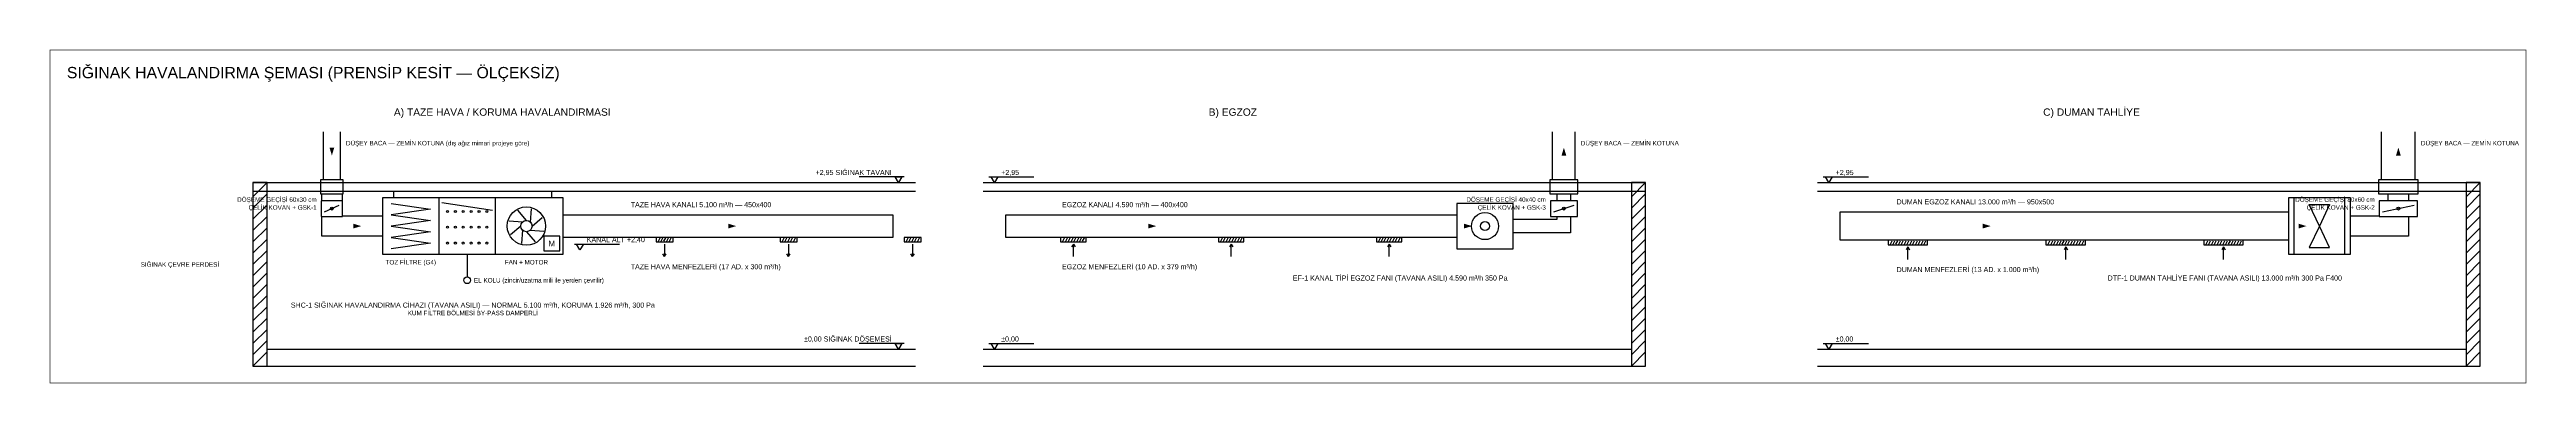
# Model space of a CAD drawing. Header units: centimetres. Extents: x 357699 to 366480, y -615216 to -609849.
# Drawn here: x 360969 to 365362, y -610661 to -610069 of the extents above; entities that cross this region are included whole.
import ezdxf
from ezdxf.enums import TextEntityAlignment as Align

# ---------------------------------------------------------------- set-up
doc = ezdxf.new("R2010")
doc.units = ezdxf.units.CM
for name, color, linetype in [('ROTAS-HAV-BACA', 8, 'Continuous'), ('ROTAS-HAV-BASLIK', 7, 'Continuous'), ('ROTAS-HAV-CERCEVE', 7, 'Continuous'), ('ROTAS-HAV-CIHAZ', 6, 'Continuous'), ('ROTAS-HAV-DUMAN', 1, 'Continuous'), ('ROTAS-HAV-EGZOZ', 4, 'Continuous'), ('ROTAS-HAV-GECIS', 2, 'Continuous'), ('ROTAS-HAV-KOT', 7, 'Continuous'), ('ROTAS-HAV-MENFEZ', 7, 'Continuous'), ('ROTAS-HAV-OK', 7, 'Continuous'), ('ROTAS-HAV-SEMA', 7, 'Continuous'), ('ROTAS-HAV-TAZE-HAVA', 3, 'Continuous')]:
    doc.layers.add(name, color=color, linetype=linetype)
doc.styles.add('ROTAS', font='arial.ttf')

msp = doc.modelspace()

# ---------------------------------------------------------------- linework, layer by layer
at = {"layer": 'ROTAS-HAV-BACA'}
for points in [[(361455, -610300), (361455, -610215)], [(361485, -610300), (361485, -610215)], [(363635, -610300), (363635, -610215)], [(363675, -610300), (363675, -610215)], [(365105, -610300), (365105, -610215)], [(365165, -610300), (365165, -610215)]]:
    msp.add_lwpolyline(points, dxfattribs=at)
at = {"layer": 'ROTAS-HAV-CERCEVE', "const_width": 1.5}
msp.add_lwpolyline([(360970, -610660), (365361.4, -610660), (365361.4, -610070), (360970, -610070)], close=True, dxfattribs=at)
at = {"layer": 'ROTAS-HAV-CIHAZ'}
for p, q in [((361457, -610357), (361483, -610345)), ((361580, -610332), (361580, -610320)), ((361660, -610432), (361660, -610332)), ((361665, -610340), (361755, -610354)), ((361760, -610432), (361760, -610332)), ((361860, -610332), (361860, -610320)), ((363637, -610357), (363673, -610345)), ((364950, -610432), (364950, -610332)), ((365040, -610432), (365040, -610332)), ((365107, -610357), (365163, -610345)), ((361807.9, -610374.9), (361784.3, -610373)), ((361805, -610382), (361786.9, -610397.3)), ((361815, -610372), (361799.7, -610353.9)), ((361807.9, -610389.1), (361806, -610412.7)), ((361815, -610392), (361830.3, -610410.1)), ((361822.1, -610374.9), (361824, -610351.3)), ((361822.1, -610389.1), (361845.7, -610391)), ((361825, -610382), (361843.1, -610366.7))]:
    msp.add_line(p, q, dxfattribs=at)
for points in [[(361451, -610365), (361489, -610365), (361489, -610337), (361451, -610337)], [(361560, -610432), (361880, -610432), (361880, -610332), (361560, -610332)], [(363465, -610422), (363565, -610422), (363565, -610342), (363465, -610342)], [(363631, -610365), (363679, -610365), (363679, -610337), (363631, -610337)], [(364940, -610432), (365050, -610432), (365050, -610332), (364940, -610332)], [(364995, -610382), (364977, -610344), (365013, -610344)], [(365101, -610365), (365169, -610365), (365169, -610337), (365101, -610337)], [(364995, -610382), (364977, -610420), (365013, -610420)], [(361846, -610426), (361874, -610426), (361874, -610400), (361846, -610400)]]:
    msp.add_lwpolyline(points, close=True, dxfattribs=at)
for points in [[(361575, -610342), (361645, -610352), (361575, -610362), (361645, -610372), (361575, -610382), (361645, -610392), (361575, -610402), (361645, -610412), (361575, -610422)], [(361710, -610432), (361710, -610472)]]:
    msp.add_lwpolyline(points, dxfattribs=at)
for centre, radius in [((361470, -610351), 2.5), ((361815, -610382), 34), ((363655, -610351), 2.5), ((365135, -610351), 2.5), ((361675, -610356), 1.8), ((361675, -610384), 1.8), ((361689, -610356), 1.8), ((361689, -610384), 1.8), ((361703, -610356), 1.8), ((361703, -610384), 1.8), ((361717, -610356), 1.8), ((361717, -610384), 1.8), ((361731, -610356), 1.8), ((361731, -610384), 1.8), ((361745, -610356), 1.8), ((361745, -610384), 1.8), ((361815, -610382), 10), ((363515, -610382), 24), ((363515, -610382), 8), ((361675, -610412), 1.8), ((361689, -610412), 1.8), ((361703, -610412), 1.8), ((361717, -610412), 1.8), ((361731, -610412), 1.8), ((361745, -610412), 1.8), ((361710, -610478), 6)]:
    msp.add_circle(centre, radius, dxfattribs=at)
at = {"layer": 'ROTAS-HAV-DUMAN'}
for points in [[(365117, -610337), (365117, -610325)], [(365153, -610325), (365153, -610337)], [(364940, -610407), (364145, -610407), (364145, -610357), (364940, -610357)], [(365050, -610364), (365101, -610364)], [(365153, -610365), (365153, -610400), (365050, -610400)]]:
    msp.add_lwpolyline(points, dxfattribs=at)
at = {"layer": 'ROTAS-HAV-EGZOZ'}
for points in [[(363643, -610337), (363643, -610325)], [(363667, -610325), (363667, -610337)], [(363465, -610402), (362665, -610402), (362665, -610362), (363465, -610362)], [(363667, -610365), (363667, -610394), (363565, -610394)], [(363565, -610370), (363643, -610370)], [(363643, -610370), (363643, -610365)]]:
    msp.add_lwpolyline(points, dxfattribs=at)
at = {"layer": 'ROTAS-HAV-GECIS'}
for points in [[(361450, -610325), (361490, -610325), (361490, -610300), (361450, -610300)], [(363630, -610325), (363680, -610325), (363680, -610300), (363630, -610300)], [(365100, -610325), (365170, -610325), (365170, -610300), (365100, -610300)]]:
    msp.add_lwpolyline(points, close=True, dxfattribs=at)
at = {"layer": 'ROTAS-HAV-KOT'}
for p, q in [((362485, -610295), (362405, -610295)), ((362635, -610295), (362715, -610295)), ((364115, -610295), (364195, -610295)), ((361900, -610414), (361980, -610414)), ((362485, -610590), (362405, -610590)), ((362635, -610590), (362715, -610590)), ((364115, -610590), (364195, -610590))]:
    msp.add_line(p, q, dxfattribs=at)
for points in [[(362475, -610305), (362469, -610295), (362481, -610295)], [(362645, -610305), (362639, -610295), (362651, -610295)], [(364125, -610305), (364119, -610295), (364131, -610295)], [(361910, -610424), (361904, -610414), (361916, -610414)], [(362475, -610600), (362469, -610590), (362481, -610590)], [(362645, -610600), (362639, -610590), (362651, -610590)], [(364125, -610600), (364119, -610590), (364131, -610590)]]:
    msp.add_lwpolyline(points, close=True, dxfattribs=at)
at = {"layer": 'ROTAS-HAV-MENFEZ'}
for p, q in [((362049, -610409), (362052, -610403)), ((362054, -610409), (362057, -610403)), ((362060, -610436), (362057, -610431)), ((362059, -610409), (362062, -610403)), ((362060, -610414), (362060, -610436)), ((362060, -610436), (362063, -610431)), ((362064, -610409), (362067, -610403)), ((362069, -610409), (362072, -610403)), ((362269, -610409), (362272, -610403)), ((362274, -610409), (362277, -610403)), ((362280, -610436), (362277, -610431)), ((362279, -610409), (362282, -610403)), ((362280, -610414), (362280, -610436)), ((362280, -610436), (362283, -610431)), ((362284, -610409), (362287, -610403)), ((362289, -610409), (362292, -610403)), ((362489, -610409), (362492, -610403)), ((362494, -610409), (362497, -610403)), ((362500, -610436), (362497, -610431)), ((362499, -610409), (362502, -610403)), ((362500, -610414), (362500, -610436)), ((362500, -610436), (362503, -610431)), ((362504, -610409), (362507, -610403)), ((362509, -610409), (362512, -610403)), ((362766.5, -610409), (362769.5, -610403)), ((362771.5, -610409), (362774.5, -610403)), ((362776.5, -610409), (362779.5, -610403)), ((362781.5, -610409), (362784.5, -610403)), ((362785, -610414), (362782, -610419)), ((362785, -610436), (362785, -610414)), ((362785, -610414), (362788, -610419)), ((362786.5, -610409), (362789.5, -610403)), ((362791.5, -610409), (362794.5, -610403)), ((362796.5, -610409), (362799.5, -610403)), ((362801.5, -610409), (362804.5, -610403)), ((363046.5, -610409), (363049.5, -610403)), ((363051.5, -610409), (363054.5, -610403)), ((363056.5, -610409), (363059.5, -610403)), ((363061.5, -610409), (363064.5, -610403)), ((363065, -610414), (363062, -610419)), ((363065, -610436), (363065, -610414)), ((363065, -610414), (363068, -610419)), ((363066.5, -610409), (363069.5, -610403)), ((363071.5, -610409), (363074.5, -610403)), ((363076.5, -610409), (363079.5, -610403)), ((363081.5, -610409), (363084.5, -610403)), ((363326.5, -610409), (363329.5, -610403)), ((363331.5, -610409), (363334.5, -610403)), ((363336.5, -610409), (363339.5, -610403)), ((363341.5, -610409), (363344.5, -610403)), ((363345, -610414), (363342, -610419)), ((363345, -610436), (363345, -610414)), ((363345, -610414), (363348, -610419)), ((363346.5, -610409), (363349.5, -610403)), ((363351.5, -610409), (363354.5, -610403)), ((363356.5, -610409), (363359.5, -610403)), ((363361.5, -610409), (363364.5, -610403)), ((364234, -610414), (364237, -610408)), ((364239, -610414), (364242, -610408)), ((364244, -610414), (364247, -610408)), ((364249, -610414), (364252, -610408)), ((364254, -610414), (364257, -610408)), ((364259, -610414), (364262, -610408)), ((364265, -610419), (364262, -610424)), ((364264, -610414), (364267, -610408)), ((364265, -610441), (364265, -610419)), ((364265, -610419), (364268, -610424)), ((364269, -610414), (364272, -610408)), ((364274, -610414), (364277, -610408)), ((364279, -610414), (364282, -610408)), ((364284, -610414), (364287, -610408)), ((364289, -610414), (364292, -610408)), ((364294, -610414), (364297, -610408)), ((364514, -610414), (364517, -610408)), ((364519, -610414), (364522, -610408)), ((364524, -610414), (364527, -610408)), ((364529, -610414), (364532, -610408)), ((364534, -610414), (364537, -610408)), ((364539, -610414), (364542, -610408)), ((364545, -610419), (364542, -610424)), ((364544, -610414), (364547, -610408)), ((364545, -610441), (364545, -610419)), ((364545, -610419), (364548, -610424)), ((364549, -610414), (364552, -610408)), ((364554, -610414), (364557, -610408)), ((364559, -610414), (364562, -610408)), ((364564, -610414), (364567, -610408)), ((364569, -610414), (364572, -610408)), ((364574, -610414), (364577, -610408)), ((364794, -610414), (364797, -610408)), ((364799, -610414), (364802, -610408)), ((364804, -610414), (364807, -610408)), ((364809, -610414), (364812, -610408)), ((364814, -610414), (364817, -610408)), ((364819, -610414), (364822, -610408)), ((364825, -610419), (364822, -610424)), ((364824, -610414), (364827, -610408)), ((364825, -610441), (364825, -610419)), ((364825, -610419), (364828, -610424)), ((364829, -610414), (364832, -610408)), ((364834, -610414), (364837, -610408)), ((364839, -610414), (364842, -610408)), ((364844, -610414), (364847, -610408)), ((364849, -610414), (364852, -610408)), ((364854, -610414), (364857, -610408))]:
    msp.add_line(p, q, dxfattribs=at)
for points in [[(362045, -610410), (362075, -610410), (362075, -610402), (362045, -610402)], [(362265, -610410), (362295, -610410), (362295, -610402), (362265, -610402)], [(362485, -610410), (362515, -610410), (362515, -610402), (362485, -610402)], [(362762.5, -610410), (362807.5, -610410), (362807.5, -610402), (362762.5, -610402)], [(363042.5, -610410), (363087.5, -610410), (363087.5, -610402), (363042.5, -610402)], [(363322.5, -610410), (363367.5, -610410), (363367.5, -610402), (363322.5, -610402)], [(364230, -610415), (364300, -610415), (364300, -610407), (364230, -610407)], [(364510, -610415), (364580, -610415), (364580, -610407), (364510, -610407)], [(364790, -610415), (364860, -610415), (364860, -610407), (364790, -610407)]]:
    msp.add_lwpolyline(points, close=True, dxfattribs=at)
at = {"layer": 'ROTAS-HAV-OK'}
for points in [[(361470, -610257), (361474.2, -610243), (361465.8, -610243)], [(363655, -610243), (363650.8, -610257), (363659.2, -610257)], [(365135, -610243), (365130.8, -610257), (365139.2, -610257)], [(361522, -610382), (361508, -610377.8), (361508, -610386.2)], [(362187, -610382), (362173, -610377.8), (362173, -610386.2)], [(362932, -610382), (362918, -610377.8), (362918, -610386.2)], [(363492, -610382), (363478, -610377.8), (363478, -610386.2)], [(364412, -610382), (364398, -610377.8), (364398, -610386.2)], [(364972, -610382), (364958, -610377.8), (364958, -610386.2)]]:
    msp.add_solid(points, dxfattribs=at)
at = {"layer": 'ROTAS-HAV-SEMA'}
for p, q in [((361330, -610330), (361355, -610305)), ((361330, -610305), (362505, -610305)), ((362625, -610305), (363800, -610305)), ((363775, -610330), (363800, -610305)), ((364105, -610305), (365280, -610305)), ((365255, -610330), (365280, -610305)), ((361330, -610320), (362505, -610320)), ((361330, -610350), (361355, -610325)), ((361330, -610370), (361355, -610345)), ((362625, -610320), (363800, -610320)), ((363775, -610350), (363800, -610325)), ((363775, -610370), (363800, -610345)), ((364105, -610320), (365280, -610320)), ((365255, -610350), (365280, -610325)), ((365255, -610370), (365280, -610345)), ((361330, -610390), (361355, -610365)), ((361330, -610410), (361355, -610385)), ((363775, -610390), (363800, -610365)), ((363775, -610410), (363800, -610385)), ((365255, -610390), (365280, -610365)), ((365255, -610410), (365280, -610385)), ((361330, -610430), (361355, -610405)), ((361330, -610450), (361355, -610425)), ((363775, -610430), (363800, -610405)), ((363775, -610450), (363800, -610425)), ((365255, -610430), (365280, -610405)), ((365255, -610450), (365280, -610425)), ((361330, -610470), (361355, -610445)), ((361330, -610490), (361355, -610465)), ((363775, -610470), (363800, -610445)), ((363775, -610490), (363800, -610465)), ((365255, -610470), (365280, -610445)), ((365255, -610490), (365280, -610465)), ((361330, -610510), (361355, -610485)), ((361330, -610530), (361355, -610505)), ((361330, -610550), (361355, -610525)), ((363775, -610510), (363800, -610485)), ((363775, -610530), (363800, -610505)), ((363775, -610550), (363800, -610525)), ((365255, -610510), (365280, -610485)), ((365255, -610530), (365280, -610505)), ((365255, -610550), (365280, -610525)), ((361330, -610570), (361355, -610545)), ((361330, -610590), (361355, -610565)), ((363775, -610570), (363800, -610545)), ((363775, -610590), (363800, -610565)), ((365255, -610570), (365280, -610545)), ((365255, -610590), (365280, -610565)), ((361330, -610610), (361355, -610585)), ((361330, -610630), (361355, -610605)), ((361355, -610600), (362505, -610600)), ((362625, -610600), (363775, -610600)), ((363775, -610610), (363800, -610585)), ((363775, -610630), (363800, -610605)), ((364105, -610600), (365255, -610600)), ((365255, -610610), (365280, -610585)), ((365255, -610630), (365280, -610605)), ((361355, -610630), (362505, -610630)), ((362625, -610630), (363775, -610630)), ((364105, -610630), (365255, -610630))]:
    msp.add_line(p, q, dxfattribs=at)
for points in [[(361330, -610630), (361355, -610630), (361355, -610305), (361330, -610305)], [(363775, -610630), (363800, -610630), (363800, -610305), (363775, -610305)], [(365255, -610630), (365280, -610630), (365280, -610305), (365255, -610305)]]:
    msp.add_lwpolyline(points, close=True, dxfattribs=at)
at = {"layer": 'ROTAS-HAV-TAZE-HAVA'}
for points in [[(361452, -610337), (361452, -610325)], [(361488, -610325), (361488, -610337)], [(361560, -610400), (361452, -610400), (361452, -610365)], [(361489, -610364), (361560, -610364)], [(362465, -610362), (362465, -610402), (361880, -610402), (361880, -610362), (362465, -610362)]]:
    msp.add_lwpolyline(points, dxfattribs=at)

# ---------------------------------------------------------------- texts
at = {"layer": 'ROTAS-HAV-BACA', "style": 'ROTAS'}
for s, p in [('DÜŞEY BACA — ZEMİN KOTUNA (dış ağız mimari projeye göre)', (361495, -610235)), ('DÜŞEY BACA — ZEMİN KOTUNA', (363685, -610235)), ('DÜŞEY BACA — ZEMİN KOTUNA', (365175, -610235))]:
    msp.add_text(s, height=8, dxfattribs=at).set_placement(p, align=Align.MIDDLE_LEFT)
at = {"layer": 'ROTAS-HAV-BASLIK', "style": 'ROTAS'}
for s, height, p in [('SIĞINAK HAVALANDIRMA ŞEMASI (PRENSİP KESİT — ÖLÇEKSİZ)', 20, (361000, -610110)), ('A) TAZE HAVA / KORUMA HAVALANDIRMASI', 13, (361580, -610180)), ('B) EGZOZ', 13, (363025, -610180)), ('C) DUMAN TAHLİYE', 13, (364505, -610180))]:
    msp.add_text(s, height=height, dxfattribs=at).set_placement(p, align=Align.MIDDLE_LEFT)
at = {"layer": 'ROTAS-HAV-CIHAZ', "style": 'ROTAS'}
for s, height, p in [('M', 10, (361860, -610413)), ('TOZ FİLTRE (G4)', 8, (361610, -610446)), ('FAN + MOTOR', 8, (361815, -610446)), ('SHC-1 SIĞINAK HAVALANDIRMA CİHAZI (TAVANA ASILI) — NORMAL 5.100 m³/h, KORUMA 1.926 m³/h, 300 Pa', 9, (361720, -610522)), ('KUM FİLTRE BÖLMESİ BY-PASS DAMPERLİ', 8, (361720, -610536))]:
    msp.add_text(s, height=height, dxfattribs=at).set_placement(p, align=Align.MIDDLE_CENTER)
msp.add_text('EL KOLU (zincir/uzatma mili ile yerden çevrilir)', height=8, dxfattribs=at).set_placement((361722, -610478), align=Align.MIDDLE_LEFT)
for s, p in [('EF-1 KANAL TİPİ EGZOZ FANI (TAVANA ASILI) 4.590 m³/h 350 Pa', (363555, -610474)), ('DTF-1 DUMAN TAHLİYE FANI (TAVANA ASILI) 13.000 m³/h 300 Pa F400', (365035, -610474))]:
    msp.add_text(s, height=9, dxfattribs=at).set_placement(p, align=Align.MIDDLE_RIGHT)
at = {"layer": 'ROTAS-HAV-DUMAN', "style": 'ROTAS'}
msp.add_text('DUMAN EGZOZ KANALI 13.000 m³/h — 950x500', height=9, dxfattribs=at).set_placement((364245, -610339), align=Align.MIDDLE_LEFT)
at = {"layer": 'ROTAS-HAV-EGZOZ', "style": 'ROTAS'}
msp.add_text('EGZOZ KANALI 4.590 m³/h — 400x400', height=9, dxfattribs=at).set_placement((362765, -610344), align=Align.MIDDLE_LEFT)
at = {"layer": 'ROTAS-HAV-GECIS', "style": 'ROTAS'}
for s, p in [('DÖŞEME GEÇİŞİ 60x30 cm', (361443, -610335)), ('ÇELİK KOVAN + GSK-1', (361443, -610349)), ('DÖŞEME GEÇİŞİ 40x40 cm', (363623, -610335)), ('ÇELİK KOVAN + GSK-3', (363623, -610349)), ('DÖŞEME GEÇİŞİ 80x60 cm', (365093, -610335)), ('ÇELİK KOVAN + GSK-2', (365093, -610349))]:
    msp.add_text(s, height=8, dxfattribs=at).set_placement(p, align=Align.MIDDLE_RIGHT)
at = {"layer": 'ROTAS-HAV-KOT', "style": 'ROTAS'}
for s, p in [('+2,95 SIĞINAK TAVANI', (362463, -610287)), ('±0,00 SIĞINAK DÖŞEMESİ', (362463, -610582))]:
    msp.add_text(s, height=9, dxfattribs=at).set_placement(p, align=Align.MIDDLE_RIGHT)
for s, p in [('+2,95', (362657, -610287)), ('+2,95', (364137, -610287)), ('KANAL ALT +2,40', (361922, -610406)), ('±0,00', (362657, -610582)), ('±0,00', (364137, -610582))]:
    msp.add_text(s, height=9, dxfattribs=at).set_placement(p, align=Align.MIDDLE_LEFT)
at = {"layer": 'ROTAS-HAV-MENFEZ', "style": 'ROTAS'}
for s, p in [('TAZE HAVA MENFEZLERİ (17 AD. x 300 m³/h)', (362000, -610454)), ('EGZOZ MENFEZLERİ (10 AD. x 379 m³/h)', (362765, -610454)), ('DUMAN MENFEZLERİ (13 AD. x 1.000 m³/h)', (364245, -610459))]:
    msp.add_text(s, height=9, dxfattribs=at).set_placement(p, align=Align.MIDDLE_LEFT)
at = {"layer": 'ROTAS-HAV-SEMA', "style": 'ROTAS'}
msp.add_text('SIĞINAK ÇEVRE PERDESİ', height=8, dxfattribs=at).set_placement((361270, -610450), align=Align.MIDDLE_RIGHT)
at = {"layer": 'ROTAS-HAV-TAZE-HAVA', "style": 'ROTAS'}
msp.add_text('TAZE HAVA KANALI 5.100 m³/h — 450x400', height=9, dxfattribs=at).set_placement((362000, -610344), align=Align.MIDDLE_LEFT)

doc.saveas('drawing.dxf')
